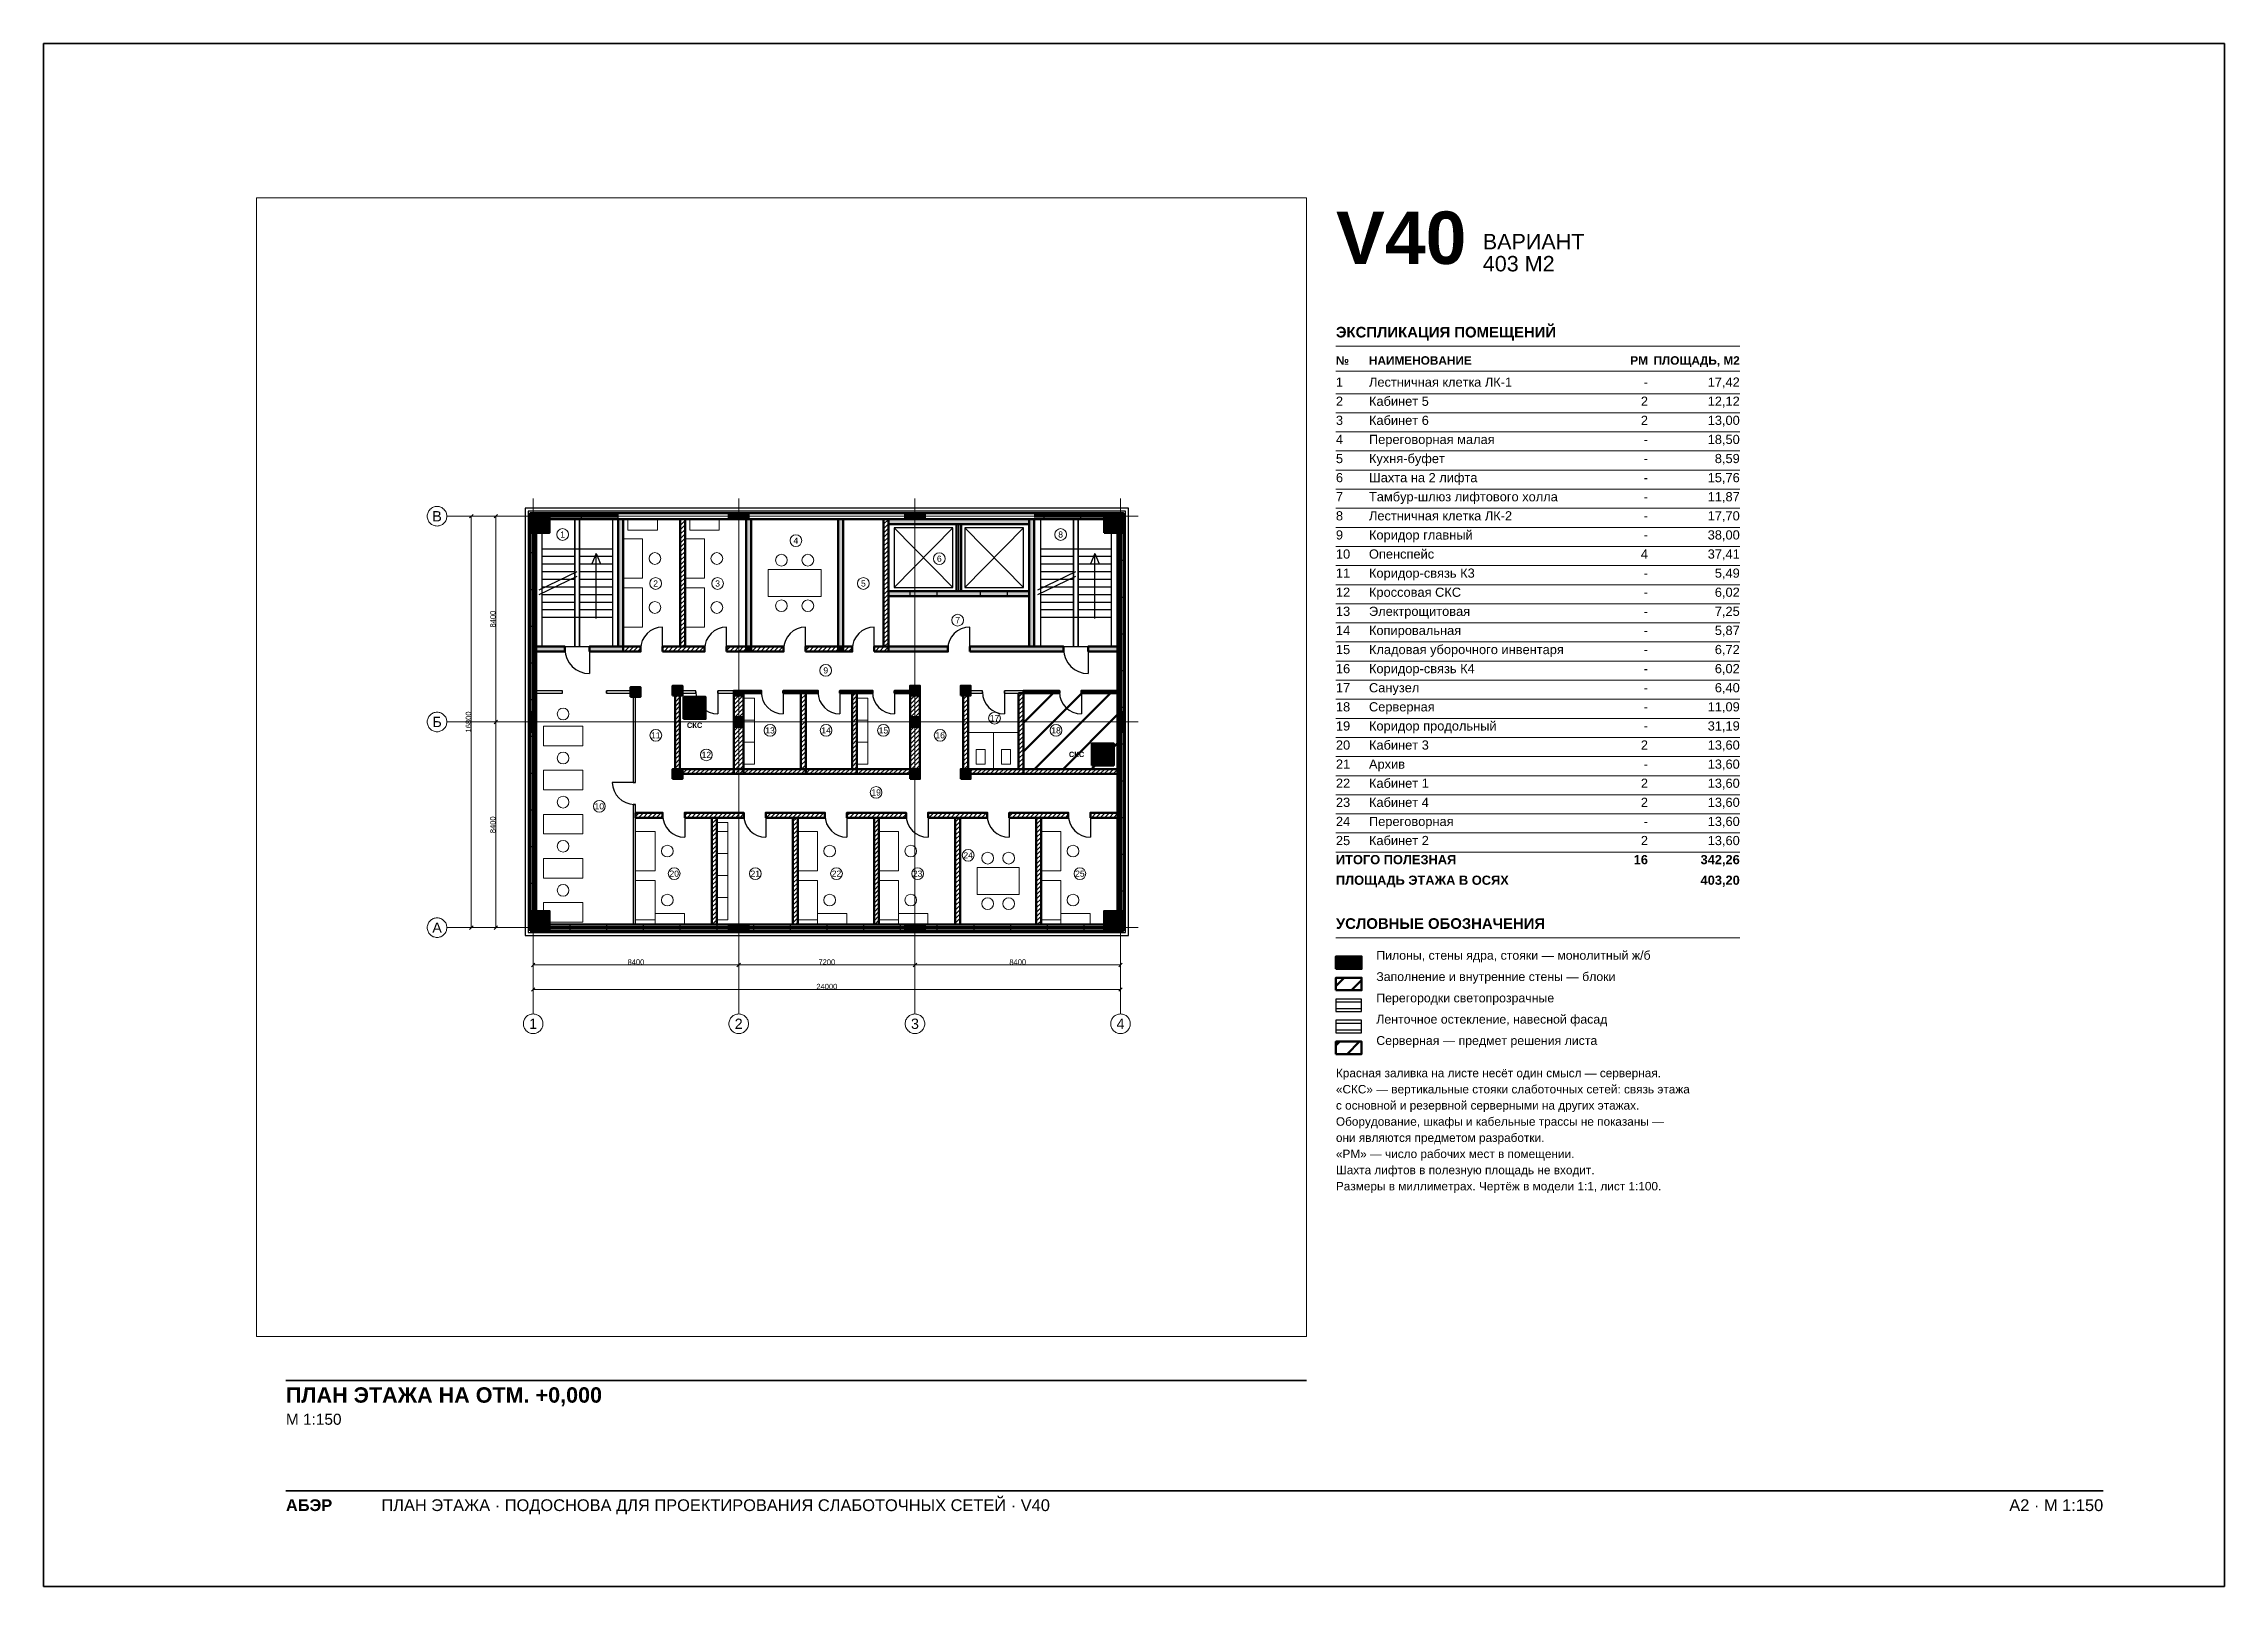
# Paper-space layout 'A2-1-100' of a CAD drawing. Header units: millimetres. Extents: x 0 to 594, y 0 to 420.
# The model-space entities are those that its viewports show. They can reach past a viewport. Long polylines and large blocks are cut down to what shows.
import ezdxf
from ezdxf.enums import TextEntityAlignment as Align

# ---------------------------------------------------------------- set-up
doc = ezdxf.new("R2010")
doc.units = ezdxf.units.MM
doc.linetypes.add('CENTER2', pattern=[2.541, 1.587, -0.318, 0.318, -0.318])
for name, color, linetype, lineweight in [('A-ANNO-LEGEND', 7, 'CONTINUOUS', 18), ('A-ANNO-NOTES', 8, 'CONTINUOUS', 13), ('A-ANNO-ROOM', 7, 'CONTINUOUS', 18), ('A-ANNO-TABLE', 7, 'CONTINUOUS', 18), ('A-DIMS', 8, 'CONTINUOUS', 13), ('A-DOOR', 3, 'CONTINUOUS', 25), ('A-ELEV', 7, 'CONTINUOUS', 25), ('A-FACADE-PANEL', 8, 'CONTINUOUS', 25), ('A-FURN', 8, 'CONTINUOUS', 18), ('A-GLAZ-RIBBON', 5, 'CONTINUOUS', 25), ('A-GRID', 8, 'CENTER2', 13), ('A-HATCH', 9, 'CONTINUOUS', 9), ('A-OUTLINE', 7, 'CONTINUOUS', 50), ('A-SANI', 8, 'CONTINUOUS', 18), ('A-STAIR', 7, 'CONTINUOUS', 25), ('A-TITLE', 7, 'CONTINUOUS', 35), ('A-VIEWPORT', 8, 'CONTINUOUS', 9), ('A-WALL-BLOCK', 9, 'CONTINUOUS', 50), ('A-WALL-GLASS', 4, 'CONTINUOUS', 25), ('A-WALL-RC', 7, 'CONTINUOUS', 50), ('E-SCS-RISER', 1, 'CONTINUOUS', 50), ('E-SERVER-ROOM', 1, 'CONTINUOUS', 50)]:
    doc.layers.add(name, color=color, linetype=linetype, lineweight=lineweight)
doc.styles.add('Arial', font='arial.ttf')
doc.styles.add('Arial-Bold', font='arialbd.ttf')
doc.styles.get("Standard").update_dxf_attribs({"font": 'arial.ttf'})

psp = doc.layouts.new('A2-1-100')

# ---------------------------------------------------------------- texts
at = {"layer": 'A-ANNO-LEGEND'}
for s, height, style, p in [('УСЛОВНЫЕ ОБОЗНАЧЕНИЯ', 2.9, 'Arial-Bold', (352, 179)), ('Пилоны, стены ядра, стояки — монолитный ж/б', 2.4, 'Arial', (363, 170.6)), ('Заполнение и внутренние стены — блоки', 2.4, 'Arial', (363, 164.8)), ('Перегородки светопрозрачные', 2.4, 'Arial', (363, 159)), ('Ленточное остекление, навесной фасад', 2.4, 'Arial', (363, 153.2)), ('Серверная — предмет решения листа', 2.4, 'Arial', (363, 147.4))]:
    psp.add_text(s, height=height, dxfattribs=dict(at, style=style)).set_placement(p)
at = {"layer": 'A-ANNO-NOTES', "style": 'Arial'}
for s, p in [('«СКС» — вертикальные стояки слаботочных сетей: связь этажа', (352, 134.2)), ('Красная заливка на листе несёт один смысл — серверная.', (352, 138.6)), ('с основной и резервной серверными на других этажах.', (352, 129.8)), ('Оборудование, шкафы и кабельные трассы не показаны —', (352, 125.4)), ('они являются предметом разработки.', (352, 121)), ('«РМ» — число рабочих мест в помещении.', (352, 116.6)), ('Шахта лифтов в полезную площадь не входит.', (352, 112.2)), ('Размеры в миллиметрах. Чертёж в модели 1:1, лист 1:100.', (352, 107.8))]:
    psp.add_text(s, height=2.3, dxfattribs=at).set_placement(p)
at = {"layer": 'A-ANNO-TABLE'}
for s, height, style, p in [('ЭКСПЛИКАЦИЯ ПОМЕЩЕНИЙ', 2.9, 'Arial-Bold', (352, 340)), ('№', 2.3, 'Arial-Bold', (352, 332.6)), ('НАИМЕНОВАНИЕ', 2.3, 'Arial-Bold', (361, 332.6)), ('1', 2.5, 'Arial', (352, 326.6)), ('Лестничная клетка ЛК-1', 2.5, 'Arial', (361, 326.6)), ('2', 2.5, 'Arial', (352, 321.4)), ('Кабинет 5', 2.5, 'Arial', (361, 321.4)), ('3', 2.5, 'Arial', (352, 316.2)), ('Кабинет 6', 2.5, 'Arial', (361, 316.2)), ('4', 2.5, 'Arial', (352, 311)), ('Переговорная малая', 2.5, 'Arial', (361, 311)), ('5', 2.5, 'Arial', (352, 305.8)), ('6', 2.5, 'Arial', (352, 300.6)), ('Кухня-буфет', 2.5, 'Arial', (361, 305.8)), ('Шахта на 2 лифта', 2.5, 'Arial', (361, 300.6)), ('7', 2.5, 'Arial', (352, 295.4)), ('Тамбур-шлюз лифтового холла', 2.5, 'Arial', (361, 295.4)), ('8', 2.5, 'Arial', (352, 290.2)), ('Лестничная клетка ЛК-2', 2.5, 'Arial', (361, 290.2)), ('9', 2.5, 'Arial', (352, 285)), ('Коридор главный', 2.5, 'Arial', (361, 285)), ('10', 2.5, 'Arial', (352, 279.8)), ('Опенспейс', 2.5, 'Arial', (361, 279.8)), ('11', 2.5, 'Arial', (352, 274.6)), ('Коридор-связь К3', 2.5, 'Arial', (361, 274.6)), ('12', 2.5, 'Arial', (352, 269.4)), ('Кроссовая СКС', 2.5, 'Arial', (361, 269.4)), ('13', 2.5, 'Arial', (352, 264.2)), ('14', 2.5, 'Arial', (352, 259)), ('Электрощитовая', 2.5, 'Arial', (361, 264.2)), ('Копировальная', 2.5, 'Arial', (361, 259)), ('15', 2.5, 'Arial', (352, 253.8)), ('Кладовая уборочного инвентаря', 2.5, 'Arial', (361, 253.8)), ('16', 2.5, 'Arial', (352, 248.6)), ('Коридор-связь К4', 2.5, 'Arial', (361, 248.6)), ('17', 2.5, 'Arial', (352, 243.4)), ('Санузел', 2.5, 'Arial', (361, 243.4)), ('18', 2.5, 'Arial', (352, 238.2)), ('Серверная', 2.5, 'Arial', (361, 238.2)), ('19', 2.5, 'Arial', (352, 233)), ('Коридор продольный', 2.5, 'Arial', (361, 233)), ('20', 2.5, 'Arial', (352, 227.8)), ('Кабинет 3', 2.5, 'Arial', (361, 227.8)), ('21', 2.5, 'Arial', (352, 222.6)), ('22', 2.5, 'Arial', (352, 217.4)), ('Архив', 2.5, 'Arial', (361, 222.6)), ('Кабинет 1', 2.5, 'Arial', (361, 217.4)), ('23', 2.5, 'Arial', (352, 212.2)), ('Кабинет 4', 2.5, 'Arial', (361, 212.2)), ('24', 2.5, 'Arial', (352, 207)), ('Переговорная', 2.5, 'Arial', (361, 207)), ('25', 2.5, 'Arial', (352, 201.8)), ('Кабинет 2', 2.5, 'Arial', (361, 201.8)), ('ИТОГО ПОЛЕЗНАЯ', 2.5, 'Arial-Bold', (352, 196.6)), ('ПЛОЩАДЬ ЭТАЖА В ОСЯХ', 2.5, 'Arial-Bold', (352, 191))]:
    psp.add_text(s, height=height, dxfattribs=dict(at, style=style)).set_placement(p)
for s, height, style, p in [('РМ', 2.3, 'Arial-Bold', (437, 332.6)), ('ПЛОЩАДЬ, М2', 2.3, 'Arial-Bold', (462, 332.6)), ('-', 2.5, 'Arial', (437, 326.6)), ('17,42', 2.5, 'Arial', (462, 326.6)), ('2', 2.5, 'Arial', (437, 321.4)), ('12,12', 2.5, 'Arial', (462, 321.4)), ('2', 2.5, 'Arial', (437, 316.2)), ('13,00', 2.5, 'Arial', (462, 316.2)), ('-', 2.5, 'Arial', (437, 311)), ('18,50', 2.5, 'Arial', (462, 311)), ('-', 2.5, 'Arial', (437, 305.8)), ('15,76', 2.5, 'Arial', (462, 300.6)), ('8,59', 2.5, 'Arial', (462, 305.8)), ('-', 2.5, 'Arial', (437, 300.6)), ('11,87', 2.5, 'Arial', (462, 295.4)), ('-', 2.5, 'Arial', (437, 295.4)), ('-', 2.5, 'Arial', (437, 290.2)), ('17,70', 2.5, 'Arial', (462, 290.2)), ('-', 2.5, 'Arial', (437, 285)), ('38,00', 2.5, 'Arial', (462, 285)), ('4', 2.5, 'Arial', (437, 279.8)), ('37,41', 2.5, 'Arial', (462, 279.8)), ('-', 2.5, 'Arial', (437, 274.6)), ('5,49', 2.5, 'Arial', (462, 274.6)), ('-', 2.5, 'Arial', (437, 269.4)), ('6,02', 2.5, 'Arial', (462, 269.4)), ('-', 2.5, 'Arial', (437, 264.2)), ('5,87', 2.5, 'Arial', (462, 259)), ('7,25', 2.5, 'Arial', (462, 264.2)), ('-', 2.5, 'Arial', (437, 259)), ('6,72', 2.5, 'Arial', (462, 253.8)), ('-', 2.5, 'Arial', (437, 253.8)), ('-', 2.5, 'Arial', (437, 248.6)), ('6,02', 2.5, 'Arial', (462, 248.6)), ('-', 2.5, 'Arial', (437, 243.4)), ('6,40', 2.5, 'Arial', (462, 243.4)), ('-', 2.5, 'Arial', (437, 238.2)), ('11,09', 2.5, 'Arial', (462, 238.2)), ('-', 2.5, 'Arial', (437, 233)), ('31,19', 2.5, 'Arial', (462, 233)), ('2', 2.5, 'Arial', (437, 227.8)), ('13,60', 2.5, 'Arial', (462, 227.8)), ('2', 2.5, 'Arial', (437, 217.4)), ('-', 2.5, 'Arial', (437, 222.6)), ('13,60', 2.5, 'Arial', (462, 222.6)), ('13,60', 2.5, 'Arial', (462, 217.4)), ('2', 2.5, 'Arial', (437, 212.2)), ('13,60', 2.5, 'Arial', (462, 212.2)), ('-', 2.5, 'Arial', (437, 207)), ('13,60', 2.5, 'Arial', (462, 207)), ('2', 2.5, 'Arial', (437, 201.8)), ('13,60', 2.5, 'Arial', (462, 201.8)), ('16', 2.5, 'Arial-Bold', (437, 196.6)), ('342,26', 2.5, 'Arial-Bold', (462, 196.6)), ('403,20', 2.5, 'Arial-Bold', (462, 191))]:
    psp.add_text(s, height=height, dxfattribs=dict(at, style=style)).set_placement(p, align=Align.RIGHT)
at = {"layer": 'A-TITLE'}
for s, height, style, p in [('V40', 14.3, 'Arial-Bold', (352, 360)), ('ВАРИАНТ', 4.2, 'Arial', (392, 364)), ('403 М2', 4.2, 'Arial', (392, 358)), ('ПЛАН ЭТАЖА НА ОТМ. +0,000', 4.2, 'Arial-Bold', (66, 50)), ('М 1:150', 3, 'Arial', (66, 44)), ('ПЛАН ЭТАЖА · ПОДОСНОВА ДЛЯ ПРОЕКТИРОВАНИЯ СЛАБОТОЧНЫХ СЕТЕЙ · V40', 3.2, 'Arial', (92, 20.5)), ('АБЭР', 3.2, 'Arial-Bold', (66, 20.5))]:
    psp.add_text(s, height=height, dxfattribs=dict(at, style=style)).set_placement(p)
at = {"layer": 'A-TITLE', "style": 'Arial'}
psp.add_text('A2 · М 1:150', height=3.2, dxfattribs=at).set_placement((561, 20.5), align=Align.RIGHT)

msp = doc.modelspace()

# ---------------------------------------------------------------- texts
at = {"layer": 'A-ANNO-ROOM'}
for s, p in [('1', (1205, 16055)), ('8', (21552, 16055)), ('4', (10736, 15805)), ('6', (16595, 15067)), ('2', (5005, 14055)), ('3', (7536, 14055)), ('5', (13493, 14055)), ('7', (17345, 12555)), ('9', (11955, 10505)), ('13', (9680, 8055)), ('14', (11970, 8055)), ('15', (14312, 8055)), ('17', (18852, 8555)), ('18', (21365, 8055)), ('11', (5014, 7855)), ('12', (7078, 7055)), ('16', (16630, 7855)), ('19', (14014, 5521)), ('10', (2705, 4955)), ('24', (17774, 2955)), ('20', (5764, 2205)), ('21', (9079, 2205)), ('22', (12394, 2205)), ('23', (15709, 2205)), ('25', (22339, 2205))]:
    msp.add_text(s, height=250, dxfattribs=at).set_placement(p, align=Align.MIDDLE_CENTER)
at = {"layer": 'A-DIMS'}
for s, p in [('8400', (-1645, 12600)), ('16800', (-2645, 8400)), ('8400', (-1645, 4200))]:
    msp.add_text(s, height=220, rotation=90, dxfattribs=at).set_placement(p, align=Align.MIDDLE_CENTER)
for s, p in [('8400', (4200, -1405)), ('7200', (12000, -1405)), ('8400', (19800, -1405)), ('24000', (12000, -2405))]:
    msp.add_text(s, height=220, dxfattribs=at).set_placement(p, align=Align.MIDDLE_CENTER)
at = {"layer": 'A-GRID'}
for s, p in [('В', (-3925, 16800)), ('Б', (-3925, 8400)), ('А', (-3925, 0)), ('1', (0, -3925)), ('2', (8400, -3925)), ('3', (15600, -3925)), ('4', (24000, -3925))]:
    msp.add_text(s, height=420, dxfattribs=at).set_placement(p, align=Align.MIDDLE_CENTER)
at = {"layer": 'E-SCS-RISER', "style": 'Arial-Bold'}
for p in [(6598, 8265), (22205, 7075)]:
    msp.add_text('СКС', height=220, dxfattribs=at).set_placement(p, align=Align.MIDDLE_CENTER)

# ---------------------------------------------------------------- hatches: boundary and pattern name
at = {"layer": 'A-HATCH'}
h = msp.add_hatch(dxfattribs=at)
h.set_pattern_fill('ANSI31', scale=40)
h.paths.add_polyline_path([(6006, 11475), (6206, 11475), (6206, 16675), (6206, 16675), (6006, 16675), (6006, 16675)])
h = msp.add_hatch(dxfattribs=at)
h.set_pattern_fill('ANSI31', scale=40)
h.paths.add_polyline_path([(14315, 11475), (14515, 11475), (14515, 16675), (14515, 16675), (14315, 16675), (14315, 16675)])
h = msp.add_hatch(dxfattribs=at)
h.set_pattern_fill('ANSI31', scale=40)
h.paths.add_polyline_path([(3675, 11275), (4390, 11275), (4390, 11475), (3675, 11475)])
h = msp.add_hatch(dxfattribs=at)
h.set_pattern_fill('ANSI31', scale=40)
h.paths.add_polyline_path([(5290, 11275), (7006, 11275), (7006, 11475), (5290, 11475)])
h = msp.add_hatch(dxfattribs=at)
h.set_pattern_fill('ANSI31', scale=40)
h.paths.add_polyline_path([(7906, 11275), (8706, 11275), (8706, 11475), (7906, 11475)])
h = msp.add_hatch(dxfattribs=at)
h.set_pattern_fill('ANSI31', scale=40)
h.paths.add_polyline_path([(8906, 11275), (10234, 11275), (10234, 11475), (8906, 11475)])
h = msp.add_hatch(dxfattribs=at)
h.set_pattern_fill('ANSI31', scale=40)
h.paths.add_polyline_path([(11134, 11275), (12463, 11275), (12463, 11475), (11134, 11475)])
h = msp.add_hatch(dxfattribs=at)
h.set_pattern_fill('ANSI31', scale=40)
h.paths.add_polyline_path([(12663, 11275), (13039, 11275), (13039, 11475), (12663, 11475)])
h = msp.add_hatch(dxfattribs=at)
h.set_pattern_fill('ANSI31', scale=40)
h.paths.add_polyline_path([(13939, 11275), (14515, 11275), (14515, 11475), (13939, 11475)])
h = msp.add_hatch(dxfattribs=at)
h.set_pattern_fill('ANSI31', scale=40)
h.paths.add_polyline_path([(4084, 9575), (4184, 9575), (4184, 9675), (4084, 9675)])
h = msp.add_hatch(dxfattribs=at)
h.set_pattern_fill('ANSI31', scale=40)
h.paths.add_polyline_path([(5798, 6275), (5998, 6275), (5998, 9675), (5798, 9675)])
h = msp.add_hatch(dxfattribs=at)
h.set_pattern_fill('ANSI31', scale=40)
h.paths.add_polyline_path([(8200, 9475), (8600, 9475), (8600, 9675), (8200, 9675)])
h = msp.add_hatch(dxfattribs=at)
h.set_pattern_fill('ANSI31', scale=40)
h.paths.add_polyline_path([(8200, 6475), (8600, 6475), (8600, 9575), (8200, 9575)])
h = msp.add_hatch(dxfattribs=at)
h.set_pattern_fill('ANSI31', scale=40)
h.paths.add_polyline_path([(8600, 9575), (9320, 9575), (9320, 9675), (8600, 9675)])
h = msp.add_hatch(dxfattribs=at)
h.set_pattern_fill('ANSI31', scale=40)
h.paths.add_polyline_path([(10220, 9575), (11140, 9575), (11140, 9675), (10220, 9675)])
h = msp.add_hatch(dxfattribs=at)
h.set_pattern_fill('ANSI31', scale=40)
h.paths.add_polyline_path([(10940, 6475), (11140, 6475), (11140, 9575), (10940, 9575)])
h = msp.add_hatch(dxfattribs=at)
h.set_pattern_fill('ANSI31', scale=40)
h.paths.add_polyline_path([(11140, 9575), (11636, 9575), (11636, 9675), (11140, 9675)])
h = msp.add_hatch(dxfattribs=at)
h.set_pattern_fill('ANSI31', scale=40)
h.paths.add_polyline_path([(12536, 9575), (13232, 9575), (13232, 9675), (12536, 9675)])
h = msp.add_hatch(dxfattribs=at)
h.set_pattern_fill('ANSI31', scale=40)
h.paths.add_polyline_path([(13032, 6475), (13232, 6475), (13232, 9575), (13032, 9575)])
h = msp.add_hatch(dxfattribs=at)
h.set_pattern_fill('ANSI31', scale=40)
h.paths.add_polyline_path([(13232, 9575), (13866, 9575), (13866, 9675), (13232, 9675)])
h = msp.add_hatch(dxfattribs=at)
h.set_pattern_fill('ANSI31', scale=40)
h.paths.add_polyline_path([(14766, 9575), (15400, 9575), (15400, 9675), (14766, 9675)])
h = msp.add_hatch(dxfattribs=at)
h.set_pattern_fill('ANSI31', scale=40)
h.paths.add_polyline_path([(15400, 6275), (15800, 6275), (15800, 9675), (15400, 9675)])
h = msp.add_hatch(dxfattribs=at)
h.set_pattern_fill('ANSI31', scale=40)
h.paths.add_polyline_path([(17572, 6275), (17772, 6275), (17772, 9675), (17572, 9675)])
h = msp.add_hatch(dxfattribs=at)
h.set_pattern_fill('ANSI31', scale=40)
h.paths.add_polyline_path([(19835, 6475), (20035, 6475), (20035, 9575), (19835, 9575)])
h = msp.add_hatch(dxfattribs=at)
h.set_pattern_fill('ANSI31', scale=40)
h.paths.add_polyline_path([(20035, 9575), (21505, 9575), (21505, 9675), (20035, 9675)])
h = msp.add_hatch(dxfattribs=at)
h.set_pattern_fill('ANSI31', scale=40)
h.paths.add_polyline_path([(22405, 9575), (23875, 9575), (23875, 9575), (23875, 9675), (23875, 9675), (22405, 9675)])
h = msp.add_hatch(dxfattribs=at)
h.set_pattern_fill('ANSI31', scale=40)
h.paths.add_polyline_path([(5998, 6275), (8200, 6275), (8200, 6475), (5998, 6475)])
h = msp.add_hatch(dxfattribs=at)
h.set_pattern_fill('ANSI31', scale=40)
h.paths.add_polyline_path([(8200, 6275), (8600, 6275), (8600, 6475), (8200, 6475)])
h = msp.add_hatch(dxfattribs=at)
h.set_pattern_fill('ANSI31', scale=40)
h.paths.add_polyline_path([(8600, 6275), (11140, 6275), (11140, 6475), (8600, 6475)])
h = msp.add_hatch(dxfattribs=at)
h.set_pattern_fill('ANSI31', scale=40)
h.paths.add_polyline_path([(11140, 6275), (13232, 6275), (13232, 6475), (11140, 6475)])
h = msp.add_hatch(dxfattribs=at)
h.set_pattern_fill('ANSI31', scale=40)
h.paths.add_polyline_path([(13232, 6275), (15400, 6275), (15400, 6475), (13232, 6475)])
h = msp.add_hatch(dxfattribs=at)
h.set_pattern_fill('ANSI31', scale=40)
h.paths.add_polyline_path([(17772, 6275), (20035, 6275), (20035, 6475), (17772, 6475)])
h = msp.add_hatch(dxfattribs=at)
h.set_pattern_fill('ANSI31', scale=40)
h.paths.add_polyline_path([(20035, 6275), (23875, 6275), (23875, 6275), (23875, 6475), (23875, 6475), (20035, 6475)])
h = msp.add_hatch(dxfattribs=at)
h.set_pattern_fill('ANSI31', scale=40)
h.paths.add_polyline_path([(4184, 4491), (5292, 4491), (5292, 4691), (4184, 4691)])
h = msp.add_hatch(dxfattribs=at)
h.set_pattern_fill('ANSI31', scale=40)
h.paths.add_polyline_path([(6192, 4491), (8606, 4491), (8606, 4691), (6192, 4691)])
h = msp.add_hatch(dxfattribs=at)
h.set_pattern_fill('ANSI31', scale=40)
h.paths.add_polyline_path([(7299, 125), (7499, 125), (7499, 125), (7499, 4491), (7299, 4491), (7299, 125)])
h = msp.add_hatch(dxfattribs=at)
h.set_pattern_fill('ANSI31', scale=40)
h.paths.add_polyline_path([(9506, 4491), (11922, 4491), (11922, 4691), (9506, 4691)])
h = msp.add_hatch(dxfattribs=at)
h.set_pattern_fill('ANSI31', scale=40)
h.paths.add_polyline_path([(10614, 125), (10814, 125), (10814, 125), (10814, 4491), (10614, 4491), (10614, 125)])
h = msp.add_hatch(dxfattribs=at)
h.set_pattern_fill('ANSI31', scale=40)
h.paths.add_polyline_path([(12822, 4491), (15236, 4491), (15236, 4691), (12822, 4691)])
h = msp.add_hatch(dxfattribs=at)
h.set_pattern_fill('ANSI31', scale=40)
h.paths.add_polyline_path([(13929, 125), (14129, 125), (14129, 125), (14129, 4491), (13929, 4491), (13929, 125)])
h = msp.add_hatch(dxfattribs=at)
h.set_pattern_fill('ANSI31', scale=40)
h.paths.add_polyline_path([(16136, 4491), (18552, 4491), (18552, 4691), (16136, 4691)])
h = msp.add_hatch(dxfattribs=at)
h.set_pattern_fill('ANSI31', scale=40)
h.paths.add_polyline_path([(17244, 125), (17444, 125), (17444, 125), (17444, 4491), (17244, 4491), (17244, 125)])
h = msp.add_hatch(dxfattribs=at)
h.set_pattern_fill('ANSI31', scale=40)
h.paths.add_polyline_path([(19452, 4491), (21867, 4491), (21867, 4691), (19452, 4691)])
h = msp.add_hatch(dxfattribs=at)
h.set_pattern_fill('ANSI31', scale=40)
h.paths.add_polyline_path([(20559, 125), (20759, 125), (20759, 125), (20759, 4491), (20559, 4491), (20559, 125)])
h = msp.add_hatch(dxfattribs=at)
h.set_pattern_fill('ANSI31', scale=40)
h.paths.add_polyline_path([(22767, 4491), (23875, 4491), (23875, 4491), (23875, 4691), (23875, 4691), (22767, 4691)])
at = {"layer": 'A-WALL-RC'}
h = msp.add_hatch(color=7, dxfattribs=at)
h.dxf.hatch_style = 1
h.paths.add_polyline_path([(-125, 16125), (675, 16125), (675, 16925), (-125, 16925)])
h = msp.add_hatch(color=7, dxfattribs=at)
h.dxf.hatch_style = 1
h.paths.add_polyline_path([(3475, 11475), (3675, 11475), (3675, 16675), (3675, 16675), (3475, 16675), (3475, 16675)])
h = msp.add_hatch(color=7, dxfattribs=at)
h.dxf.hatch_style = 1
h.paths.add_polyline_path([(8000, 16675), (8800, 16675), (8800, 16925), (8000, 16925)])
h = msp.add_hatch(color=7, dxfattribs=at)
h.dxf.hatch_style = 1
h.paths.add_polyline_path([(8706, 11475), (8906, 11475), (8906, 16675), (8906, 16675), (8706, 16675), (8706, 16675)])
h = msp.add_hatch(color=7, dxfattribs=at)
h.dxf.hatch_style = 1
h.paths.add_polyline_path([(12463, 11475), (12663, 11475), (12663, 16675), (12663, 16675), (12463, 16675), (12463, 16675)])
h = msp.add_hatch(color=7, dxfattribs=at)
h.dxf.hatch_style = 1
h.paths.add_polyline_path([(14515, 16475), (20272, 16475), (20272, 16675), (20272, 16675), (14515, 16675), (14515, 16675)])
h = msp.add_hatch(color=7, dxfattribs=at)
h.dxf.hatch_style = 1
h.paths.add_polyline_path([(15200, 16675), (16000, 16675), (16000, 16925), (15200, 16925)])
h = msp.add_hatch(color=7, dxfattribs=at)
h.dxf.hatch_style = 1
h.paths.add_polyline_path([(17293, 13737), (17493, 13737), (17493, 16475), (17293, 16475)])
h = msp.add_hatch(color=7, dxfattribs=at)
h.dxf.hatch_style = 1
h.paths.add_polyline_path([(20272, 11475), (20472, 11475), (20472, 16675), (20472, 16675), (20272, 16675), (20272, 16675)])
h = msp.add_hatch(color=7, dxfattribs=at)
h.dxf.hatch_style = 1
h.paths.add_polyline_path([(23325, 16125), (24125, 16125), (24125, 16925), (23325, 16925)])
h = msp.add_hatch(color=7, dxfattribs=at)
h.dxf.hatch_style = 1
h.paths.add_polyline_path([(14515, 13537), (20272, 13537), (20272, 13737), (14515, 13737)])
h = msp.add_hatch(color=7, dxfattribs=at)
h.dxf.hatch_style = 1
h.paths.add_polyline_path([(125, 11275), (125, 11275), (1300, 11275), (1300, 11475), (125, 11475), (125, 11475)])
h = msp.add_hatch(color=7, dxfattribs=at)
h.dxf.hatch_style = 1
h.paths.add_polyline_path([(2300, 11275), (3675, 11275), (3675, 11475), (2300, 11475)])
h = msp.add_hatch(color=7, dxfattribs=at)
h.dxf.hatch_style = 1
h.paths.add_polyline_path([(8706, 11275), (8906, 11275), (8906, 11475), (8706, 11475)])
h = msp.add_hatch(color=7, dxfattribs=at)
h.dxf.hatch_style = 1
h.paths.add_polyline_path([(12463, 11275), (12663, 11275), (12663, 11475), (12463, 11475)])
h = msp.add_hatch(color=7, dxfattribs=at)
h.dxf.hatch_style = 1
h.paths.add_polyline_path([(14515, 11275), (16944, 11275), (16944, 11475), (14515, 11475)])
h = msp.add_hatch(color=7, dxfattribs=at)
h.dxf.hatch_style = 1
h.paths.add_polyline_path([(17844, 11275), (21674, 11275), (21674, 11475), (17844, 11475)])
h = msp.add_hatch(color=7, dxfattribs=at)
h.dxf.hatch_style = 1
h.paths.add_polyline_path([(22674, 11275), (23875, 11275), (23875, 11275), (23875, 11475), (23875, 11475), (22674, 11475)])
h = msp.add_hatch(color=7, dxfattribs=at)
h.dxf.hatch_style = 1
h.paths.add_polyline_path([(3984, 9425), (4384, 9425), (4384, 9825), (3984, 9825)])
h = msp.add_hatch(color=7, dxfattribs=at)
h.dxf.hatch_style = 1
h.paths.add_polyline_path([(5698, 9475), (6098, 9475), (6098, 9875), (5698, 9875)])
h = msp.add_hatch(color=7, dxfattribs=at)
h.dxf.hatch_style = 1
h.paths.add_polyline_path([(15400, 9475), (15800, 9475), (15800, 9875), (15400, 9875)])
h = msp.add_hatch(color=7, dxfattribs=at)
h.dxf.hatch_style = 1
h.paths.add_polyline_path([(17472, 9475), (17872, 9475), (17872, 9875), (17472, 9875)])
h = msp.add_hatch(color=7, dxfattribs=at)
h.dxf.hatch_style = 1
h.paths.add_polyline_path([(-125, 8000), (125, 8000), (125, 8800), (-125, 8800)])
h = msp.add_hatch(color=7, dxfattribs=at)
h.dxf.hatch_style = 1
h.paths.add_polyline_path([(8200, 8200), (8600, 8200), (8600, 8600), (8200, 8600)])
h = msp.add_hatch(color=7, dxfattribs=at)
h.dxf.hatch_style = 1
h.paths.add_polyline_path([(15400, 8200), (15800, 8200), (15800, 8600), (15400, 8600)])
h = msp.add_hatch(color=7, dxfattribs=at)
h.dxf.hatch_style = 1
h.paths.add_polyline_path([(23875, 8000), (24125, 8000), (24125, 8800), (23875, 8800)])
h = msp.add_hatch(color=7, dxfattribs=at)
h.dxf.hatch_style = 1
h.paths.add_polyline_path([(5698, 6075), (6098, 6075), (6098, 6475), (5698, 6475)])
h = msp.add_hatch(color=7, dxfattribs=at)
h.dxf.hatch_style = 1
h.paths.add_polyline_path([(15400, 6075), (15800, 6075), (15800, 6475), (15400, 6475)])
h = msp.add_hatch(color=7, dxfattribs=at)
h.dxf.hatch_style = 1
h.paths.add_polyline_path([(17472, 6075), (17872, 6075), (17872, 6475), (17472, 6475)])
h = msp.add_hatch(color=7, dxfattribs=at)
h.dxf.hatch_style = 1
h.paths.add_polyline_path([(-125, -125), (675, -125), (675, 675), (-125, 675)])
h = msp.add_hatch(color=7, dxfattribs=at)
h.dxf.hatch_style = 1
h.paths.add_polyline_path([(8000, -125), (8800, -125), (8800, 125), (8000, 125)])
h = msp.add_hatch(color=7, dxfattribs=at)
h.dxf.hatch_style = 1
h.paths.add_polyline_path([(15200, -125), (16000, -125), (16000, 125), (15200, 125)])
h = msp.add_hatch(color=7, dxfattribs=at)
h.dxf.hatch_style = 1
h.paths.add_polyline_path([(23325, -125), (24125, -125), (24125, 675), (23325, 675)])
at = {"layer": 'E-SCS-RISER'}
h = msp.add_hatch(color=7, dxfattribs=at)
h.dxf.hatch_style = 1
h.paths.add_polyline_path([(6148, 8525), (7048, 8525), (7048, 9425), (6148, 9425)])
h = msp.add_hatch(color=7, dxfattribs=at)
h.dxf.hatch_style = 1
h.paths.add_polyline_path([(22825, 6625), (23725, 6625), (23725, 7525), (22825, 7525)])
at = {"layer": 'E-SERVER-ROOM'}
h = msp.add_hatch(dxfattribs=at)
h.set_pattern_fill('ANSI31', scale=260)
h.paths.add_polyline_path([(20035, 6475), (23875, 6475), (23875, 9575), (20035, 9575)])

# ---------------------------------------------------------------- linework, layer by layer
at = {"layer": 'A-ANNO-ROOM'}
for centre in [(1205, 16055), (10736, 15805), (21552, 16055), (16595, 15067), (5005, 14055), (7536, 14055), (13493, 14055), (17345, 12555), (11955, 10505), (5014, 7855), (9680, 8055), (11970, 8055), (14312, 8055), (16630, 7855), (18852, 8555), (21365, 8055), (7078, 7055), (14014, 5521), (2705, 4955), (17774, 2955), (5764, 2205), (9079, 2205), (12394, 2205), (15709, 2205), (22339, 2205)]:
    msp.add_circle(centre, 240, dxfattribs=at)
at = {"layer": 'A-DIMS'}
for p, q in [((-2596, 16729), (-2454, 16871)), ((-2525, 0), (-2525, 16800)), ((-1596, 16729), (-1454, 16871)), ((-1525, 8400), (-1525, 16800)), ((-1596, 8329), (-1454, 8471)), ((-1596, 8329), (-1454, 8471)), ((-1525, 0), (-1525, 8400)), ((-2596, -71), (-2454, 71)), ((-1596, -71), (-1454, 71)), ((-71, -1596), (71, -1454)), ((0, -1525), (8400, -1525)), ((8329, -1596), (8471, -1454)), ((8329, -1596), (8471, -1454)), ((8400, -1525), (15600, -1525)), ((15529, -1596), (15671, -1454)), ((15529, -1596), (15671, -1454)), ((15600, -1525), (24000, -1525)), ((23929, -1596), (24071, -1454)), ((-71, -2596), (71, -2454)), ((0, -2525), (24000, -2525)), ((23929, -2596), (24071, -2454))]:
    msp.add_line(p, q, dxfattribs=at)
at = {"layer": 'A-DOOR'}
for p, q in [((15404, 13537), (15404, 13737)), ((16504, 13537), (16504, 13737)), ((18283, 13537), (18283, 13737)), ((19383, 13537), (19383, 13737)), ((5290, 11375), (5290, 12275)), ((7906, 11375), (7906, 12275)), ((11134, 11375), (11134, 12275)), ((13939, 11375), (13939, 12275)), ((17844, 11375), (17844, 12275)), ((1300, 11275), (1300, 11475)), ((2300, 11275), (2300, 11475)), ((2300, 11375), (2300, 10375)), ((4390, 11275), (4390, 11475)), ((5290, 11275), (5290, 11475)), ((7006, 11275), (7006, 11475)), ((7906, 11275), (7906, 11475)), ((10234, 11275), (10234, 11475)), ((11134, 11275), (11134, 11475)), ((13039, 11275), (13039, 11475)), ((13939, 11275), (13939, 11475)), ((16944, 11275), (16944, 11475)), ((17844, 11275), (17844, 11475)), ((21674, 11275), (21674, 11475)), ((22674, 11275), (22674, 11475)), ((22674, 11375), (22674, 10375)), ((1204, 9575), (1204, 9675)), ((3004, 9575), (3004, 9675)), ((6649, 9575), (6649, 9675)), ((7549, 9575), (7549, 9675)), ((7549, 9625), (7549, 8725)), ((9320, 9575), (9320, 9675)), ((10220, 9575), (10220, 9675)), ((10220, 9625), (10220, 8725)), ((11636, 9575), (11636, 9675)), ((12536, 9575), (12536, 9675)), ((12536, 9625), (12536, 8725)), ((13866, 9575), (13866, 9675)), ((14766, 9575), (14766, 9675)), ((14766, 9625), (14766, 8725)), ((18354, 9575), (18354, 9675)), ((19254, 9575), (19254, 9675)), ((19254, 9625), (19254, 8725)), ((21505, 9575), (21505, 9675)), ((22405, 9575), (22405, 9675)), ((22405, 9625), (22405, 8725)), ((4134, 5933), (3234, 5933)), ((4084, 5933), (4184, 5933)), ((4084, 5033), (4184, 5033)), ((5292, 4491), (5292, 4691)), ((6192, 4491), (6192, 4691)), ((6192, 4591), (6192, 3691)), ((8606, 4491), (8606, 4691)), ((9506, 4491), (9506, 4691)), ((9506, 4591), (9506, 3691)), ((11922, 4491), (11922, 4691)), ((12822, 4491), (12822, 4691)), ((12822, 4591), (12822, 3691)), ((15236, 4491), (15236, 4691)), ((16136, 4491), (16136, 4691)), ((16136, 4591), (16136, 3691)), ((18552, 4491), (18552, 4691)), ((19452, 4491), (19452, 4691)), ((19452, 4591), (19452, 3691)), ((21867, 4491), (21867, 4691)), ((22767, 4491), (22767, 4691)), ((22767, 4591), (22767, 3691))]:
    msp.add_line(p, q, dxfattribs=at)
for centre, radius, start, end in [((5290, 11375), 900, 90, 180), ((7906, 11375), 900, 90, 180), ((11134, 11375), 900, 90, 180), ((13939, 11375), 900, 90, 180), ((17844, 11375), 900, 90, 180), ((2300, 11375), 1000, 180, -90), ((22674, 11375), 1000, 180, -90), ((7549, 9625), 900, 180, -90), ((10220, 9625), 900, 180, -90), ((12536, 9625), 900, 180, -90), ((14766, 9625), 900, 180, -90), ((19254, 9625), 900, 180, -90), ((22405, 9625), 900, 180, -90), ((4134, 5933), 900, 180, -90), ((6192, 4591), 900, 180, -90), ((9506, 4591), 900, 180, -90), ((12822, 4591), 900, 180, -90), ((16136, 4591), 900, 180, -90), ((19452, 4591), 900, 180, -90), ((22767, 4591), 900, 180, -90)]:
    msp.add_arc(centre, radius, start, end, dxfattribs=at)
at = {"layer": 'A-ELEV'}
for p, q in [((14754, 13887), (17154, 16325)), ((14754, 16325), (17154, 13887)), ((17394, 13737), (17394, 16475)), ((17633, 13887), (20033, 16325)), ((17633, 16325), (20033, 13887))]:
    msp.add_line(p, q, dxfattribs=at)
for points in [[(14754, 13887), (17154, 13887), (17154, 16325), (14754, 16325)], [(17633, 13887), (20033, 13887), (20033, 16325), (17633, 16325)]]:
    msp.add_lwpolyline(points, close=True, dxfattribs=at)
at = {"layer": 'A-FACADE-PANEL'}
for points in [[(-325, -325), (24325, -325), (24325, 17125), (-325, 17125)], [(-205, -205), (24205, -205), (24205, 17005), (-205, 17005)]]:
    msp.add_lwpolyline(points, close=True, dxfattribs=at)
at = {"layer": 'A-FURN'}
for p, q in [((8600, 8475), (9050, 8475)), ((13232, 8475), (13682, 8475)), ((8600, 7575), (9050, 7575)), ((13232, 7575), (13682, 7575)), ((7499, 3925), (7949, 3925)), ((7499, 3025), (7949, 3025)), ((7499, 2125), (7949, 2125)), ((7499, 1225), (7949, 1225))]:
    msp.add_line(p, q, dxfattribs=at)
for points in [[(3875, 16225), (5075, 16225), (5075, 16675), (3875, 16675)], [(6406, 16225), (7606, 16225), (7606, 16675), (6406, 16675)], [(3675, 14275), (4475, 14275), (4475, 15875), (3675, 15875)], [(6206, 14275), (7006, 14275), (7006, 15875), (6206, 15875)], [(9606, 13525), (11763, 13525), (11763, 14625), (9606, 14625)], [(3675, 12275), (4475, 12275), (4475, 13875), (3675, 13875)], [(6206, 12275), (7006, 12275), (7006, 13875), (6206, 13875)], [(8600, 6675), (9050, 6675), (9050, 9375), (8600, 9375)], [(13232, 6675), (13682, 6675), (13682, 9375), (13232, 9375)], [(425, 7425), (2025, 7425), (2025, 8225), (425, 8225)], [(425, 5625), (2025, 5625), (2025, 6425), (425, 6425)], [(425, 3825), (2025, 3825), (2025, 4625), (425, 4625)], [(4184, 2325), (4984, 2325), (4984, 3925), (4184, 3925)], [(7499, 325), (7949, 325), (7949, 4291), (7499, 4291)], [(10814, 2325), (11614, 2325), (11614, 3925), (10814, 3925)], [(14129, 2325), (14929, 2325), (14929, 3925), (14129, 3925)], [(20759, 2325), (21559, 2325), (21559, 3925), (20759, 3925)], [(425, 2025), (2025, 2025), (2025, 2825), (425, 2825)], [(4184, 325), (4984, 325), (4984, 1925), (4184, 1925)], [(10814, 325), (11614, 325), (11614, 1925), (10814, 1925)], [(14129, 325), (14929, 325), (14929, 1925), (14129, 1925)], [(18144, 1358), (19859, 1358), (19859, 2458), (18144, 2458)], [(20759, 325), (21559, 325), (21559, 1925), (20759, 1925)], [(425, 225), (2025, 225), (2025, 1025), (425, 1025)], [(4984, 125), (6184, 125), (6184, 575), (4984, 575)], [(11614, 125), (12814, 125), (12814, 575), (11614, 575)], [(14929, 125), (16129, 125), (16129, 575), (14929, 575)], [(21559, 125), (22759, 125), (22759, 575), (21559, 575)]]:
    msp.add_lwpolyline(points, close=True, dxfattribs=at)
for centre in [(4975, 15075), (7506, 15075), (10145, 15005), (11224, 15005), (10145, 13145), (11224, 13145), (4975, 13075), (7506, 13075), (1225, 8725), (1225, 6925), (1225, 5125), (1225, 3325), (5484, 3125), (12114, 3125), (15429, 3125), (18573, 2838), (19430, 2838), (22059, 3125), (1225, 1525), (5484, 1125), (12114, 1125), (15429, 1125), (18573, 978), (19430, 978), (22059, 1125)]:
    msp.add_circle(centre, 240, dxfattribs=at)
at = {"layer": 'A-GLAZ-RIBBON'}
for p, q in [((125, 16800), (-125, 16800)), ((-40, 16800), (-40, 0)), ((40, 16800), (40, 0)), ((3475, 16840), (125, 16840)), ((3475, 16760), (125, 16760)), ((475, 16675), (475, 16925)), ((1975, 16675), (1975, 16925)), ((3475, 16675), (3475, 16925)), ((23875, 16840), (20472, 16840)), ((23875, 16760), (20472, 16760)), ((20875, 16675), (20875, 16925)), ((22375, 16675), (22375, 16925)), ((23875, 16675), (23875, 16925)), ((23875, 16500), (24125, 16500)), ((23960, 0), (23960, 16800)), ((24040, 0), (24040, 16800)), ((125, 15300), (-125, 15300)), ((23875, 15000), (24125, 15000)), ((125, 13800), (-125, 13800)), ((23875, 13500), (24125, 13500)), ((125, 12300), (-125, 12300)), ((23875, 12000), (24125, 12000)), ((125, 10800), (-125, 10800)), ((23875, 10500), (24125, 10500)), ((125, 9300), (-125, 9300)), ((23875, 9000), (24125, 9000)), ((125, 7800), (-125, 7800)), ((23875, 7500), (24125, 7500)), ((125, 6300), (-125, 6300)), ((23875, 6000), (24125, 6000)), ((125, 4800), (-125, 4800)), ((23875, 4500), (24125, 4500)), ((125, 3300), (-125, 3300)), ((23875, 3000), (24125, 3000)), ((125, 1800), (-125, 1800)), ((23875, 1500), (24125, 1500)), ((125, 300), (-125, 300)), ((0, 125), (0, -125)), ((0, 40), (24000, 40)), ((1500, 125), (1500, -125)), ((3000, 125), (3000, -125)), ((4500, 125), (4500, -125)), ((6000, 125), (6000, -125)), ((7500, 125), (7500, -125)), ((9000, 125), (9000, -125)), ((10500, 125), (10500, -125)), ((12000, 125), (12000, -125)), ((13500, 125), (13500, -125)), ((15000, 125), (15000, -125)), ((16500, 125), (16500, -125)), ((18000, 125), (18000, -125)), ((19500, 125), (19500, -125)), ((21000, 125), (21000, -125)), ((22500, 125), (22500, -125)), ((23875, 0), (24125, 0)), ((24000, 125), (24000, -125)), ((0, -40), (24000, -40))]:
    msp.add_line(p, q, dxfattribs=at)
at = {"layer": 'A-GRID'}
for p, q in [((0, -3525), (0, 17525)), ((8400, -3525), (8400, 17525)), ((15600, -3525), (15600, 17525)), ((24000, -3525), (24000, 17525)), ((-3525, 16800), (24725, 16800)), ((-3525, 8400), (24725, 8400)), ((-3525, 0), (24725, 0))]:
    msp.add_line(p, q, dxfattribs=at)
for centre in [(-3925, 16800), (-3925, 8400), (-3925, 0), (0, -3925), (8400, -3925), (15600, -3925), (24000, -3925)]:
    msp.add_circle(centre, 400, dxfattribs=at)
at = {"layer": 'A-OUTLINE'}
for points in [[(-125, -125), (24125, -125), (24125, 16925), (-125, 16925)], [(125, 125), (23875, 125), (23875, 16675), (125, 16675)]]:
    msp.add_lwpolyline(points, close=True, dxfattribs=at)
at = {"layer": 'A-SANI'}
for points in [[(17772, 6475), (18804, 6475), (18804, 7975), (17772, 7975)], [(18108, 6675), (18468, 6675), (18468, 7275), (18108, 7275)], [(18804, 6475), (19835, 6475), (19835, 7975), (18804, 7975)], [(19139, 6675), (19499, 6675), (19499, 7275), (19139, 7275)]]:
    msp.add_lwpolyline(points, close=True, dxfattribs=at)
at = {"layer": 'A-STAIR'}
for p, q in [((350, 15475), (1700, 15475)), ((350, 15475), (3250, 15475)), ((350, 15164), (1700, 15164)), ((1900, 15475), (3250, 15475)), ((1900, 15164), (3250, 15164)), ((2575, 15275), (2395, 14855)), ((2575, 12625), (2575, 15275)), ((2575, 15275), (2755, 14855)), ((20724, 15475), (22074, 15475)), ((20724, 15475), (23624, 15475)), ((20724, 15164), (22074, 15164)), ((22274, 15475), (23624, 15475)), ((22274, 15164), (23624, 15164)), ((22948, 15275), (22768, 14855)), ((22948, 12625), (22948, 15275)), ((22948, 15275), (23128, 14855)), ((250, 13795), (1800, 14542)), ((250, 13608), (1800, 14355)), ((350, 14853), (1700, 14853)), ((350, 14542), (1700, 14542)), ((1900, 14853), (3250, 14853)), ((1900, 14542), (3250, 14542)), ((20624, 13795), (22174, 14542)), ((20624, 13608), (22174, 14355)), ((20724, 14853), (22074, 14853)), ((20724, 14542), (22074, 14542)), ((22274, 14853), (23624, 14853)), ((22274, 14542), (23624, 14542)), ((350, 14231), (1700, 14231)), ((350, 13919), (1700, 13919)), ((350, 13608), (1700, 13608)), ((1900, 14231), (3250, 14231)), ((1900, 13919), (3250, 13919)), ((1900, 13608), (3250, 13608)), ((20724, 14231), (22074, 14231)), ((20724, 13919), (22074, 13919)), ((20724, 13608), (22074, 13608)), ((22274, 14231), (23624, 14231)), ((22274, 13919), (23624, 13919)), ((22274, 13608), (23624, 13608)), ((350, 13297), (1700, 13297)), ((350, 12986), (1700, 12986)), ((350, 12675), (3250, 12675)), ((1900, 13297), (3250, 13297)), ((1900, 12986), (3250, 12986)), ((20724, 13297), (22074, 13297)), ((20724, 12986), (22074, 12986)), ((20724, 12675), (23624, 12675)), ((22274, 13297), (23624, 13297)), ((22274, 12986), (23624, 12986))]:
    msp.add_line(p, q, dxfattribs=at)
for points in [[(350, 11475), (1700, 11475), (1700, 16675), (350, 16675)], [(1700, 11475), (1900, 11475), (1900, 16675), (1700, 16675)], [(1900, 11475), (3250, 11475), (3250, 16675), (1900, 16675)], [(20724, 11475), (22074, 11475), (22074, 16675), (20724, 16675)], [(22074, 11475), (22274, 11475), (22274, 16675), (22074, 16675)], [(22274, 11475), (23624, 11475), (23624, 16675), (22274, 16675)]]:
    msp.add_lwpolyline(points, close=True, dxfattribs=at)
at = {"layer": 'A-WALL-BLOCK'}
for points in [[(6006, 11475), (6206, 11475), (6206, 16675), (6206, 16675), (6006, 16675), (6006, 16675)], [(14315, 11475), (14515, 11475), (14515, 16675), (14515, 16675), (14315, 16675), (14315, 16675)], [(3675, 11275), (4390, 11275), (4390, 11475), (3675, 11475)], [(5290, 11275), (7006, 11275), (7006, 11475), (5290, 11475)], [(7906, 11275), (8706, 11275), (8706, 11475), (7906, 11475)], [(8906, 11275), (10234, 11275), (10234, 11475), (8906, 11475)], [(11134, 11275), (12463, 11275), (12463, 11475), (11134, 11475)], [(12663, 11275), (13039, 11275), (13039, 11475), (12663, 11475)], [(13939, 11275), (14515, 11275), (14515, 11475), (13939, 11475)], [(4084, 9575), (4184, 9575), (4184, 9675), (4084, 9675)], [(5798, 6275), (5998, 6275), (5998, 9675), (5798, 9675)], [(8200, 9475), (8600, 9475), (8600, 9675), (8200, 9675)], [(8200, 6475), (8600, 6475), (8600, 9575), (8200, 9575)], [(8600, 9575), (9320, 9575), (9320, 9675), (8600, 9675)], [(10220, 9575), (11140, 9575), (11140, 9675), (10220, 9675)], [(10940, 6475), (11140, 6475), (11140, 9575), (10940, 9575)], [(11140, 9575), (11636, 9575), (11636, 9675), (11140, 9675)], [(12536, 9575), (13232, 9575), (13232, 9675), (12536, 9675)], [(13032, 6475), (13232, 6475), (13232, 9575), (13032, 9575)], [(13232, 9575), (13866, 9575), (13866, 9675), (13232, 9675)], [(14766, 9575), (15400, 9575), (15400, 9675), (14766, 9675)], [(15400, 6275), (15800, 6275), (15800, 9675), (15400, 9675)], [(17572, 6275), (17772, 6275), (17772, 9675), (17572, 9675)], [(19835, 6475), (20035, 6475), (20035, 9575), (19835, 9575)], [(20035, 9575), (21505, 9575), (21505, 9675), (20035, 9675)], [(22405, 9575), (23875, 9575), (23875, 9575), (23875, 9675), (23875, 9675), (22405, 9675)], [(5998, 6275), (8200, 6275), (8200, 6475), (5998, 6475)], [(8200, 6275), (8600, 6275), (8600, 6475), (8200, 6475)], [(8600, 6275), (11140, 6275), (11140, 6475), (8600, 6475)], [(11140, 6275), (13232, 6275), (13232, 6475), (11140, 6475)], [(13232, 6275), (15400, 6275), (15400, 6475), (13232, 6475)], [(17772, 6275), (20035, 6275), (20035, 6475), (17772, 6475)], [(20035, 6275), (23875, 6275), (23875, 6275), (23875, 6475), (23875, 6475), (20035, 6475)], [(4184, 4491), (5292, 4491), (5292, 4691), (4184, 4691)], [(6192, 4491), (8606, 4491), (8606, 4691), (6192, 4691)], [(7299, 125), (7499, 125), (7499, 125), (7499, 4491), (7299, 4491), (7299, 125)], [(9506, 4491), (11922, 4491), (11922, 4691), (9506, 4691)], [(10614, 125), (10814, 125), (10814, 125), (10814, 4491), (10614, 4491), (10614, 125)], [(12822, 4491), (15236, 4491), (15236, 4691), (12822, 4691)], [(13929, 125), (14129, 125), (14129, 125), (14129, 4491), (13929, 4491), (13929, 125)], [(16136, 4491), (18552, 4491), (18552, 4691), (16136, 4691)], [(17244, 125), (17444, 125), (17444, 125), (17444, 4491), (17244, 4491), (17244, 125)], [(19452, 4491), (21867, 4491), (21867, 4691), (19452, 4691)], [(20559, 125), (20759, 125), (20759, 125), (20759, 4491), (20559, 4491), (20559, 125)], [(22767, 4491), (23875, 4491), (23875, 4491), (23875, 4691), (23875, 4691), (22767, 4691)]]:
    msp.add_lwpolyline(points, close=True, dxfattribs=at)
at = {"layer": 'A-WALL-GLASS'}
for points in [[(125, 9575), (125, 9575), (1204, 9575), (1204, 9675), (125, 9675), (125, 9675)], [(3004, 9575), (4084, 9575), (4084, 9675), (3004, 9675)], [(4084, 5933), (4184, 5933), (4184, 9575), (4084, 9575)], [(5998, 9575), (6649, 9575), (6649, 9675), (5998, 9675)], [(7549, 9575), (8200, 9575), (8200, 9675), (7549, 9675)], [(17772, 9575), (18354, 9575), (18354, 9675), (17772, 9675)], [(19254, 9575), (20035, 9575), (20035, 9675), (19254, 9675)], [(4084, 125), (4184, 125), (4184, 125), (4184, 5033), (4084, 5033), (4084, 125)]]:
    msp.add_lwpolyline(points, close=True, dxfattribs=at)
at = {"layer": 'A-WALL-RC'}
for points in [[(-125, 16125), (675, 16125), (675, 16925), (-125, 16925)], [(3475, 11475), (3675, 11475), (3675, 16675), (3675, 16675), (3475, 16675), (3475, 16675)], [(8000, 16675), (8800, 16675), (8800, 16925), (8000, 16925)], [(8706, 11475), (8906, 11475), (8906, 16675), (8906, 16675), (8706, 16675), (8706, 16675)], [(12463, 11475), (12663, 11475), (12663, 16675), (12663, 16675), (12463, 16675), (12463, 16675)], [(14515, 16475), (20272, 16475), (20272, 16675), (20272, 16675), (14515, 16675), (14515, 16675)], [(15200, 16675), (16000, 16675), (16000, 16925), (15200, 16925)], [(17293, 13737), (17493, 13737), (17493, 16475), (17293, 16475)], [(20272, 11475), (20472, 11475), (20472, 16675), (20472, 16675), (20272, 16675), (20272, 16675)], [(23325, 16125), (24125, 16125), (24125, 16925), (23325, 16925)], [(14515, 13537), (20272, 13537), (20272, 13737), (14515, 13737)], [(125, 11275), (125, 11275), (1300, 11275), (1300, 11475), (125, 11475), (125, 11475)], [(2300, 11275), (3675, 11275), (3675, 11475), (2300, 11475)], [(8706, 11275), (8906, 11275), (8906, 11475), (8706, 11475)], [(12463, 11275), (12663, 11275), (12663, 11475), (12463, 11475)], [(14515, 11275), (16944, 11275), (16944, 11475), (14515, 11475)], [(17844, 11275), (21674, 11275), (21674, 11475), (17844, 11475)], [(22674, 11275), (23875, 11275), (23875, 11275), (23875, 11475), (23875, 11475), (22674, 11475)], [(3984, 9425), (4384, 9425), (4384, 9825), (3984, 9825)], [(5698, 9475), (6098, 9475), (6098, 9875), (5698, 9875)], [(15400, 9475), (15800, 9475), (15800, 9875), (15400, 9875)], [(17472, 9475), (17872, 9475), (17872, 9875), (17472, 9875)], [(-125, 8000), (125, 8000), (125, 8800), (-125, 8800)], [(8200, 8200), (8600, 8200), (8600, 8600), (8200, 8600)], [(15400, 8200), (15800, 8200), (15800, 8600), (15400, 8600)], [(23875, 8000), (24125, 8000), (24125, 8800), (23875, 8800)], [(5698, 6075), (6098, 6075), (6098, 6475), (5698, 6475)], [(15400, 6075), (15800, 6075), (15800, 6475), (15400, 6475)], [(17472, 6075), (17872, 6075), (17872, 6475), (17472, 6475)], [(-125, -125), (675, -125), (675, 675), (-125, 675)], [(8000, -125), (8800, -125), (8800, 125), (8000, 125)], [(15200, -125), (16000, -125), (16000, 125), (15200, 125)], [(23325, -125), (24125, -125), (24125, 675), (23325, 675)]]:
    msp.add_lwpolyline(points, close=True, dxfattribs=at)
at = {"layer": 'E-SCS-RISER'}
for points in [[(6148, 8525), (7048, 8525), (7048, 9425), (6148, 9425)], [(22825, 6625), (23725, 6625), (23725, 7525), (22825, 7525)]]:
    msp.add_lwpolyline(points, close=True, dxfattribs=at)

msp.set_redraw_order([(e.dxf.handle, doc.entitydb.next_handle()) for e in msp.query("TEXT MTEXT ATTDEF DIMENSION ARC_DIMENSION")])  # texts and dimensions are drawn at this point

# ---------------------------------------------------------------- hatches: boundary and pattern name
at = {"layer": 'A-WALL-BLOCK'}
h = psp.add_hatch(dxfattribs=at)
h.set_pattern_fill('ANSI31', scale=1.2)
h.paths.add_polyline_path([(352, 162.3), (359, 162.3), (359, 165.7), (352, 165.7)])
at = {"layer": 'A-WALL-RC'}
h = psp.add_hatch(color=7, dxfattribs=at)
h.dxf.hatch_style = 1
h.paths.add_polyline_path([(352, 168.1), (359, 168.1), (359, 171.5), (352, 171.5)])
at = {"layer": 'E-SERVER-ROOM'}
h = psp.add_hatch(dxfattribs=at)
h.set_pattern_fill('ANSI31', scale=1.2)
h.paths.add_polyline_path([(352, 144.9), (359, 144.9), (359, 148.3), (352, 148.3)])

# ---------------------------------------------------------------- linework, layer by layer
at = {"layer": 'A-ANNO-LEGEND'}
psp.add_line((352, 176.6), (462, 176.6), dxfattribs=at)
at = {"layer": 'A-ANNO-NOTES'}
for p, q in [((352, 324.7), (462, 324.7)), ((352, 319.5), (462, 319.5)), ((352, 314.3), (462, 314.3)), ((352, 309.1), (462, 309.1)), ((352, 303.9), (462, 303.9)), ((352, 298.7), (462, 298.7)), ((352, 293.5), (462, 293.5)), ((352, 288.3), (462, 288.3)), ((352, 283.1), (462, 283.1)), ((352, 277.9), (462, 277.9)), ((352, 272.7), (462, 272.7)), ((352, 267.5), (462, 267.5)), ((352, 262.3), (462, 262.3)), ((352, 257.1), (462, 257.1)), ((352, 251.9), (462, 251.9)), ((352, 246.7), (462, 246.7)), ((352, 241.5), (462, 241.5)), ((352, 236.3), (462, 236.3)), ((352, 231.1), (462, 231.1)), ((352, 225.9), (462, 225.9)), ((352, 220.7), (462, 220.7)), ((352, 215.5), (462, 215.5)), ((352, 210.3), (462, 210.3)), ((352, 205.1), (462, 205.1)), ((352, 199.9), (462, 199.9))]:
    psp.add_line(p, q, dxfattribs=at)
at = {"layer": 'A-ANNO-TABLE'}
for p, q in [((352, 337.6), (462, 337.6)), ((352, 330.8), (462, 330.8)), ((352, 199.9), (462, 199.9))]:
    psp.add_line(p, q, dxfattribs=at)
at = {"layer": 'A-GLAZ-RIBBON'}
for p, q in [((352, 153.3), (359, 153.3)), ((352, 151.5), (359, 151.5))]:
    psp.add_line(p, q, dxfattribs=at)
psp.add_lwpolyline([(352, 150.7), (359, 150.7), (359, 154.1), (352, 154.1)], close=True, dxfattribs=at)
at = {"layer": 'A-TITLE'}
for p, q in [((66, 56), (344, 56)), ((66, 26), (561, 26))]:
    psp.add_line(p, q, dxfattribs=at)
psp.add_lwpolyline([(0, 0), (594, 0), (594, 420), (0, 420)], close=True, dxfattribs=at)
at = {"layer": 'A-WALL-BLOCK'}
psp.add_lwpolyline([(352, 162.3), (359, 162.3), (359, 165.7), (352, 165.7)], close=True, dxfattribs=at)
at = {"layer": 'A-WALL-GLASS'}
for p, q in [((352, 159.1), (359, 159.1)), ((352, 157.3), (359, 157.3))]:
    psp.add_line(p, q, dxfattribs=at)
psp.add_lwpolyline([(352, 156.5), (359, 156.5), (359, 159.9), (352, 159.9)], close=True, dxfattribs=at)
at = {"layer": 'A-WALL-RC'}
psp.add_lwpolyline([(352, 168.1), (359, 168.1), (359, 171.5), (352, 171.5)], close=True, dxfattribs=at)
at = {"layer": 'E-SERVER-ROOM'}
psp.add_lwpolyline([(352, 144.9), (359, 144.9), (359, 148.3), (352, 148.3)], close=True, dxfattribs=at)

psp.set_redraw_order([(e.dxf.handle, doc.entitydb.next_handle()) for e in psp.query("TEXT MTEXT ATTDEF DIMENSION ARC_DIMENSION")])  # texts and dimensions are drawn at this point

# ---------------------------------------------------------------- viewports
at = {"layer": 'A-VIEWPORT'}
psp.add_viewport(center=(201, 223), size=(286, 310), view_center_point=(10150, 6550), view_height=46500, dxfattribs=at)

doc.saveas('drawing.dxf')
